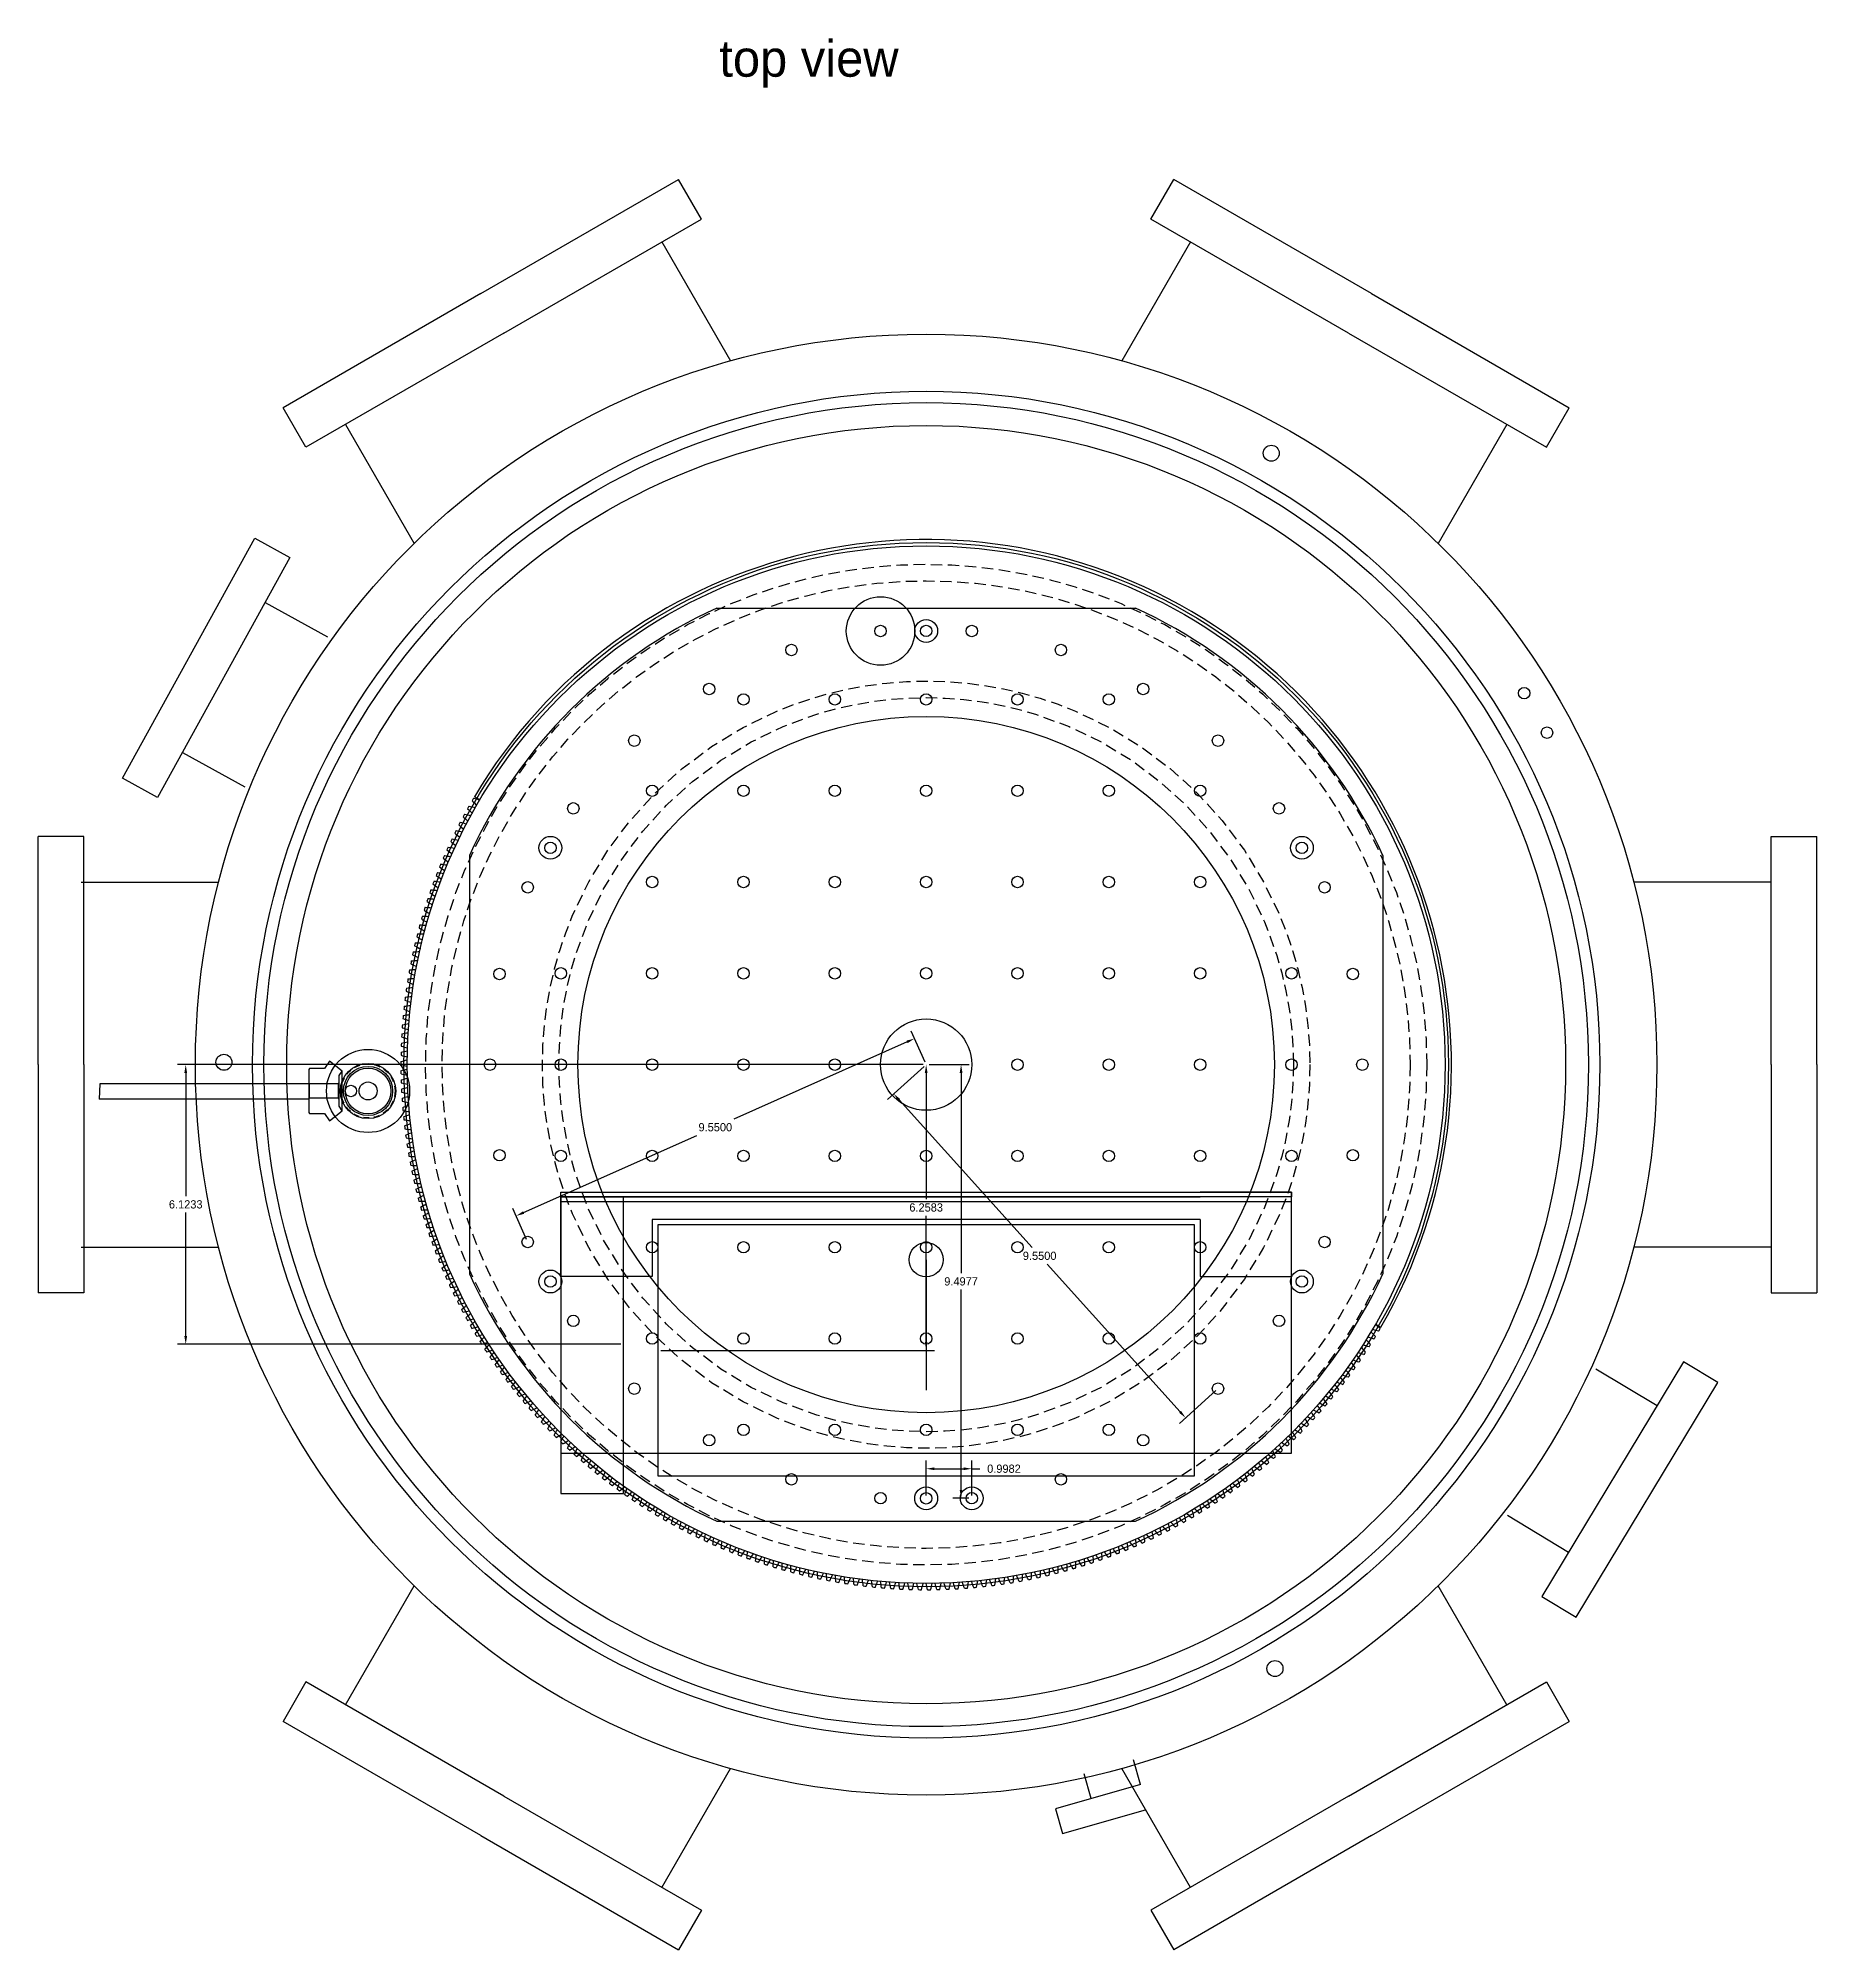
# Model space of a CAD drawing. Header units: inches. Extents: x -116 to 250, y -285 to 80.
# Drawn here: x -25.51 to 13.44, y -285.19 to -243.32 of the extents above; entities that cross this region are included whole.
import ezdxf

# ---------------------------------------------------------------- set-up
doc = ezdxf.new("R2010")
doc.units = ezdxf.units.IN
doc.header["$MEASUREMENT"] = 0
doc.linetypes.add('DASHED2', pattern=[0.375, 0.25, -0.125])
doc.linetypes.add('HIDDEN2', pattern=[0.1875, 0.125, -0.0625])
doc.layers.add('trajectories', color=3, linetype='Continuous')
doc.dimstyles.get("Standard").update_dxf_attribs({"dimtxt": 0.18, "dimasz": 0.18, "dimexe": 0.18, "dimexo": 0.0625, "dimgap": 0.09, "dimtad": 0, "dimtih": 1, "dimtoh": 1, "dimdec": 4, "dimzin": 0, "dimdsep": 46, "dimtxsty": 'Standard', "dimcen": 0.09, "dimadec": 0, "dimazin": 0, "dimtfac": 1, "dimtdec": 4, "dimtofl": 0, "dimtmove": 0, "dimatfit": 3, "dimfxl": 1, "dimtolj": 1, "dimtzin": 0, "dimarcsym": 0})

msp = doc.modelspace()

# ---------------------------------------------------------------- texts
at = {"color": 50, "insert": (-10.59235, -243.36403), "char_height": 0.8, "width": 5.6578593, "attachment_point": 1}
msp.add_mtext('top view', dxfattribs=at)

# ---------------------------------------------------------------- blocks, each defined once
blk = doc.blocks.new('*U32')
at = {"color": 4}
blk.add_arc((-7.99, -8.151), 11.5, 45.4038, 45.7334, dxfattribs=at)
for points in [[(0.037, 0.084), (-0.004, 0.061), (-0.044, 0.036), (-0.084, 0.01)], [(0.084, 0.038), (0.061, -0.003), (0.037, -0.044), (0.012, -0.084)]]:
    blk.add_open_spline(points, degree=3, dxfattribs=at)
blk = doc.blocks.new('*U33')
at = {"color": 0, "linetype": 'ByBlock', "lineweight": -2, "transparency": 16777216}
for p, rotation in [((78.687, -95.994), 49.27374301674811), ((78.887, -95.979), 48.26815642456929), ((79.087, -95.967), 47.26256983239065), ((79.287, -95.959), 46.2569832402122), ((79.487, -95.954), 45.25139664803376), ((79.687, -95.953), 44.24581005585532), ((79.888, -95.956), 43.24022346367686), ((80.088, -95.961), 42.23463687149859), ((80.288, -95.971), 41.22905027932033), ((80.488, -95.984), 40.2234636871417), ((76.523, -96.39), 60.33519553071336), ((76.716, -96.337), 59.32960893853489), ((76.91, -96.287), 58.32402234635626), ((77.105, -96.241), 57.31843575417746), ((77.3, -96.198), 56.31284916199867), ((77.497, -96.158), 55.30726256982003), ((77.694, -96.122), 54.3016759776414), ((77.891, -96.089), 53.29608938546278), ((78.09, -96.06), 52.29050279328433), ((78.288, -96.035), 51.28491620110571), ((78.487, -96.013), 50.27932960892691), ((80.688, -96), 39.21787709496306), ((80.887, -96.02), 38.2122905027848), ((81.086, -96.044), 37.20670391060654), ((81.284, -96.071), 36.20111731842791), ((81.482, -96.101), 35.19553072624909), ((81.68, -96.135), 34.18994413407047), ((81.877, -96.172), 33.18435754189184), ((82.073, -96.213), 32.1787709497134), ((82.268, -96.257), 31.17318435753512), ((82.463, -96.305), 30.16759776535685), ((82.656, -96.356), 29.16201117317822), ((82.849, -96.41), 28.15642458099977), ((75.386, -96.78), 66.36871508378475), ((75.573, -96.706), 65.36312849160593), ((75.76, -96.637), 64.35754189942732), ((75.949, -96.57), 63.35195530724869), ((76.139, -96.507), 62.34636871507007), ((76.331, -96.447), 61.3407821228916), ((83.041, -96.468), 27.15083798882151), ((83.232, -96.529), 26.14525139664289), ((83.421, -96.594), 25.13966480446408), ((83.61, -96.662), 24.1340782122856), ((83.797, -96.733), 23.12849162010716), ((83.983, -96.807), 22.12290502792853), ((74.475, -97.194), 71.39664804467787), ((74.654, -97.105), 70.3910614524998), ((74.835, -97.019), 69.38547486032115), ((75.017, -96.936), 68.37988826814237), ((75.201, -96.856), 67.37430167596357), ((84.168, -96.885), 21.11731843574972), ((84.351, -96.966), 20.11173184357129), ((84.533, -97.05), 19.10614525139301), ((84.713, -97.137), 18.10055865921494), ((84.892, -97.228), 17.09497206703686), ((73.774, -97.582), 75.41899441339186), ((73.946, -97.481), 74.41340782121304), ((74.121, -97.382), 73.40782122903461), ((74.297, -97.287), 72.40223463685615), ((85.069, -97.321), 16.08938547485838), ((85.245, -97.418), 15.08379888267958), ((85.418, -97.517), 14.07821229050075), ((85.59, -97.62), 13.07262569832194), ((73.102, -98.019), 79.44134078210618), ((73.267, -97.905), 78.43575418992792), ((73.434, -97.795), 77.43016759774946), ((73.603, -97.687), 76.42458100557066), ((85.761, -97.726), 12.06703910614318), ((85.929, -97.835), 11.06145251396437), ((86.095, -97.946), 10.05586592178589), ((86.259, -98.061), 9.05027932960782), ((72.619, -98.376), 82.45810055864187), ((72.778, -98.254), 81.45251396646343), ((72.939, -98.135), 80.44692737428481), ((86.422, -98.178), 8.04469273742973), ((86.582, -98.299), 7.039106145251279), ((86.74, -98.422), 6.033519553072465), ((72.006, -98.892), 86.48044692735569), ((72.156, -98.759), 85.47486033517688), ((72.308, -98.629), 84.46927374299825), ((72.462, -98.501), 83.46368715082018), ((86.896, -98.547), 5.027932960893711), ((87.05, -98.676), 4.022346368714788), ((87.201, -98.807), 3.016759776536228), ((71.57, -99.306), 89.49720670389155), ((71.713, -99.165), 88.49162011171276), ((71.858, -99.027), 87.48603351953413), ((87.35, -98.941), 2.011173184357352), ((87.497, -99.077), 1.005586592178477), ((71.292, -99.594), 91.508379888249), ((71.43, -99.449), 90.50279329607037), ((70.895, -100.045), 94.52513966478506), ((71.025, -99.892), 93.51955307260626), ((71.157, -99.742), 92.51396648042747), ((70.522, -100.516), 97.54189944132077), ((70.643, -100.357), 96.53631284914194), ((70.768, -100.2), 95.53072625696352), ((70.287, -100.84), 99.55307262567749), ((70.403, -100.677), 98.54748603349903), ((69.956, -101.342), 102.5698324022139), ((70.063, -101.173), 101.5642458100351), ((70.174, -101.006), 100.5586592178563), ((69.751, -101.686), 104.5810055865708), ((69.852, -101.513), 103.5754189943924), ((69.466, -102.215), 107.5977653631067), ((69.557, -102.037), 106.5921787709282), ((69.653, -101.861), 105.5865921787496), ((69.291, -102.576), 109.6089385474638), ((69.377, -102.395), 108.6033519552851), ((69.129, -102.942), 111.6201117318208), ((69.208, -102.758), 110.6145251396422), ((68.911, -103.502), 114.636871508356), ((68.98, -103.314), 113.6312849161777), ((69.053, -103.128), 112.6256983239995), ((68.782, -103.881), 116.648044692713), ((68.845, -103.691), 115.6424581005344), ((68.666, -104.265), 118.6592178770709), ((68.722, -104.073), 117.6536312848919), ((68.564, -104.652), 120.6703910614278), ((68.613, -104.458), 119.6648044692495), ((68.476, -105.043), 122.681564245785), ((68.518, -104.847), 121.6759776536064), ((68.401, -105.437), 124.6927374301419), ((68.437, -105.24), 123.6871508379635), ((68.315, -106.032), 127.7094972066773), ((68.34, -105.833), 126.7039106144988), ((68.369, -105.635), 125.6983240223203), ((68.275, -106.43), 129.7206703910343), ((68.293, -106.231), 128.7150837988559), ((68.249, -106.83), 131.7318435753912), ((68.26, -106.63), 130.7262569832128), ((68.237, -107.23), 133.7430167597764), ((68.242, -107.03), 132.7374301675978), ((68.237, -107.431), 134.748603351955), ((68.24, -107.631), 135.7541899441338), ((68.246, -107.831), 136.7597765363123), ((68.256, -108.031), 137.7653631284909), ((68.269, -108.231), 138.7709497206694), ((68.286, -108.431), 139.7765363128478), ((68.307, -108.63), 140.7821229050263), ((68.331, -108.829), 141.7877094972045), ((68.358, -109.028), 142.7932960893831), ((68.389, -109.225), 143.7988826815618), ((68.423, -109.423), 144.8044692737402), ((68.461, -109.62), 145.8100558659189), ((68.502, -109.816), 146.8156424580975), ((68.547, -110.011), 147.8212290502761), ((68.595, -110.205), 148.8268156424546), ((68.647, -110.399), 149.832402234633), ((68.701, -110.592), 150.8379888268115), ((68.76, -110.783), 151.8435754189901), ((68.821, -110.974), 152.8491620111685), ((68.886, -111.163), 153.8547486033466), ((68.955, -111.352), 154.8603351955249), ((69.026, -111.539), 155.8659217877037), ((69.101, -111.725), 156.8715083798822), ((69.179, -111.909), 157.8770949720606), ((69.26, -112.092), 158.8826815642392), ((69.345, -112.274), 159.8882681564174), ((69.433, -112.454), 160.8938547485958), ((69.523, -112.632), 161.8994413407746), ((69.617, -112.809), 162.9050279329532), ((69.715, -112.985), 163.9106145251315), ((69.815, -113.158), 164.91620111731), ((69.918, -113.33), 165.9217877094884), ((70.024, -113.5), 166.9273743016669), ((70.133, -113.668), 167.9329608938456), ((70.245, -113.834), 168.9385474860243), ((70.36, -113.998), 169.9441340782028), ((70.478, -114.16), 170.9497206703814), ((70.598, -114.32), 171.9553072625602), ((70.722, -114.478), 172.9608938547385), ((70.848, -114.633), 173.9664804469171), ((70.977, -114.787), 174.9720670390959), ((71.108, -114.938), 175.9776536312746), ((71.243, -115.086), 176.9832402234532), ((71.379, -115.233), 177.988826815632), ((71.519, -115.377), 178.9944134078103), ((71.66, -115.518), 180)]:
    blk.add_blockref('*U32', p, dxfattribs=dict(at, rotation=rotation))
blk.add_blockref('*U32', (87.641, -99.216), dxfattribs=at)
blk = doc.blocks.new('*D149')
at = {"layer": 'Defpoints', "color": 0, "transparency": 16777216}
for p in [(-6.064, -265.804), (-22.276, -271.927), (-12.689, -271.927)]:
    blk.add_point(p, dxfattribs=at)
at = {"layer": 'trajectories', "color": 0, "lineweight": -2, "transparency": 16777216}
for p, q in [((-6.126, -265.804), (-22.456, -265.804)), ((-22.276, -265.984), (-22.276, -268.685)), ((-22.276, -271.747), (-22.276, -269.045)), ((-12.751, -271.927), (-22.456, -271.927))]:
    blk.add_line(p, q, dxfattribs=at)
at = {"layer": 'trajectories', "color": 0, "transparency": 16777216}
for points in [[(-22.306, -265.984), (-22.246, -265.984), (-22.276, -265.804)], [(-22.306, -271.747), (-22.246, -271.747), (-22.276, -271.927)]]:
    blk.add_solid(points, dxfattribs=at)
at = {"layer": 'trajectories', "color": 0, "transparency": 16777216, "insert": (-22.276, -268.865), "char_height": 0.18, "attachment_point": 5}
blk.add_mtext('\\A1;6.1233', dxfattribs=at)
blk = doc.blocks.new('*D188')
at = {"layer": 'Defpoints', "color": 0, "transparency": 16777216}
for p in [(-6.064, -265.804), (-11.939, -272.062), (-6.064, -272.062)]:
    blk.add_point(p, dxfattribs=at)
at = {"layer": 'trajectories', "color": 0, "lineweight": -2, "transparency": 16777216}
for p, q in [((-6.126, -265.804), (-6.244, -265.804)), ((-6.064, -265.984), (-6.064, -268.753)), ((-6.064, -271.882), (-6.064, -269.113)), ((-11.876, -272.062), (-5.884, -272.062))]:
    blk.add_line(p, q, dxfattribs=at)
at = {"layer": 'trajectories', "color": 0, "transparency": 16777216}
for points in [[(-6.094, -265.984), (-6.034, -265.984), (-6.064, -265.804)], [(-6.094, -271.882), (-6.034, -271.882), (-6.064, -272.062)]]:
    blk.add_solid(points, dxfattribs=at)
at = {"layer": 'trajectories', "color": 0, "transparency": 16777216, "insert": (-6.064, -268.933), "char_height": 0.18, "attachment_point": 5}
blk.add_mtext('\\A1;6.2583', dxfattribs=at)
blk = doc.blocks.new('*D189')
at = {"layer": 'Defpoints', "color": 0, "transparency": 16777216}
for p in [(-6.064, -265.804), (0.327, -272.901), (-0.384, -273.54)]:
    blk.add_point(p, dxfattribs=at)
at = {"layer": 'trajectories', "color": 0, "lineweight": -2, "transparency": 16777216}
for p, q in [((-6.11, -265.845), (-6.908, -266.564)), ((-6.654, -266.577), (-3.741, -269.812)), ((-0.504, -273.407), (-3.417, -270.172)), ((0.28, -272.943), (-0.518, -273.661))]:
    blk.add_line(p, q, dxfattribs=at)
at = {"layer": 'trajectories', "color": 0, "transparency": 16777216}
for points in [[(-6.631, -266.557), (-6.676, -266.597), (-6.774, -266.443)], [(-0.482, -273.387), (-0.527, -273.427), (-0.384, -273.54)]]:
    blk.add_solid(points, dxfattribs=at)
at = {"layer": 'trajectories', "color": 0, "transparency": 16777216, "insert": (-3.579, -269.992), "char_height": 0.18, "attachment_point": 5}
blk.add_mtext('\\A1;9.5500', dxfattribs=at)
blk = doc.blocks.new('*D190')
at = {"layer": 'Defpoints', "color": 0, "transparency": 16777216}
for p in [(-6.064, -265.804), (-15.042, -269.117), (-14.788, -269.688)]:
    blk.add_point(p, dxfattribs=at)
at = {"layer": 'trajectories', "color": 0, "lineweight": -2, "transparency": 16777216}
for p, q in [((-6.482, -265.306), (-10.276, -266.995)), ((-6.089, -265.747), (-6.391, -265.068)), ((-14.878, -269.044), (-11.084, -267.355)), ((-14.813, -269.631), (-15.116, -268.953))]:
    blk.add_line(p, q, dxfattribs=at)
at = {"layer": 'trajectories', "color": 0, "transparency": 16777216}
for points in [[(-6.495, -265.278), (-6.47, -265.333), (-6.318, -265.233)], [(-14.89, -269.016), (-14.866, -269.071), (-15.042, -269.117)]]:
    blk.add_solid(points, dxfattribs=at)
at = {"layer": 'trajectories', "color": 0, "transparency": 16777216, "insert": (-10.68, -267.175), "char_height": 0.18, "attachment_point": 5}
blk.add_mtext('\\A1;9.5500', dxfattribs=at)
blk = doc.blocks.new('*D192')
at = {"layer": 'Defpoints', "color": 0, "transparency": 16777216}
for p in [(-5.065, -274.655), (-6.064, -275.304), (-5.065, -275.301)]:
    blk.add_point(p, dxfattribs=at)
at = {"layer": 'trajectories', "color": 0, "lineweight": -2, "transparency": 16777216}
for p, q in [((-6.064, -275.241), (-6.064, -274.475)), ((-5.884, -274.655), (-5.245, -274.655)), ((-5.065, -275.239), (-5.065, -274.475)), ((-5.065, -274.655), (-4.885, -274.655))]:
    blk.add_line(p, q, dxfattribs=at)
at = {"layer": 'trajectories', "color": 0, "transparency": 16777216}
for points in [[(-5.884, -274.625), (-5.884, -274.685), (-6.064, -274.655)], [(-5.245, -274.625), (-5.245, -274.685), (-5.065, -274.655)]]:
    blk.add_solid(points, dxfattribs=at)
at = {"layer": 'trajectories', "color": 0, "transparency": 16777216, "insert": (-4.36, -274.655), "char_height": 0.18, "attachment_point": 5}
blk.add_mtext('\\A1;0.9982', dxfattribs=at)
blk = doc.blocks.new('*D193')
at = {"layer": 'Defpoints', "color": 0, "transparency": 16777216}
for p in [(-6.064, -265.804), (-5.299, -265.804), (-5.065, -275.301)]:
    blk.add_point(p, dxfattribs=at)
at = {"layer": 'trajectories', "color": 0, "lineweight": -2, "transparency": 16777216}
for p, q in [((-6.001, -265.804), (-5.119, -265.804)), ((-5.299, -265.984), (-5.299, -270.372)), ((-5.299, -275.121), (-5.299, -270.732)), ((-5.128, -275.301), (-5.479, -275.301))]:
    blk.add_line(p, q, dxfattribs=at)
at = {"layer": 'trajectories', "color": 0, "transparency": 16777216}
for points in [[(-5.329, -265.984), (-5.269, -265.984), (-5.299, -265.804)], [(-5.329, -275.121), (-5.269, -275.121), (-5.299, -275.301)]]:
    blk.add_solid(points, dxfattribs=at)
at = {"layer": 'trajectories', "color": 0, "transparency": 16777216, "insert": (-5.299, -270.552), "char_height": 0.18, "attachment_point": 5}
blk.add_mtext('\\A1;9.4977', dxfattribs=at)

# ---------------------------------------------------------------- dimensions: what is measured, and where the dimension line sits
at = {"layer": 'trajectories'}
for p2, distance, picture, middle in [((-14.78805, -269.68799), -0.62509, '*D190', (-10.68012, -267.17478)), ((0.32651, -272.90069), -0.95598, '*D189', (-3.57902, -269.99185))]:
    dim = msp.add_aligned_dim(p1=(-6.06369, -265.80366), p2=p2, distance=distance, dimstyle='Standard', dxfattribs=at)
    dim.commit()
    dim.dimension.update_dxf_attribs({"geometry": picture, "text_midpoint": middle})
for base, p2, picture, middle in [((-22.276062, -271.927007), (-12.688688, -271.927007), '*D149', (-22.276062, -268.865332)), ((-6.063688, -272.062007), (-11.938688, -272.062007), '*D188', (-6.063688, -268.932832))]:
    dim = msp.add_linear_dim(base=base, p1=(-6.063688, -265.803658), p2=p2, angle=90, dimstyle='Standard', dxfattribs=at)
    dim.commit()
    dim.dimension.update_dxf_attribs({"geometry": picture, "text_midpoint": middle})
dim = msp.add_linear_dim(base=(-5.29879, -265.80366), p1=(-5.06544, -275.30134), p2=(-6.06369, -265.80366), angle=90, dimstyle='Standard', dxfattribs=at)
dim.commit()
dim.dimension.update_dxf_attribs({"geometry": '*D193', "text_midpoint": (-5.29879, -270.5525), "dimtype": 160})
dim = msp.add_linear_dim(base=(-5.065441, -274.654684), p1=(-6.063688, -275.303658), p2=(-5.065441, -275.301342), dimstyle='Standard', dxfattribs=at)
dim.commit()
dim.dimension.update_dxf_attribs({"geometry": '*D192', "text_midpoint": (-4.360441, -274.654684)})

# ---------------------------------------------------------------- linework, layer by layer
for p, q in [((-15.81369, -248.91616), (-11.48356, -246.41616)), ((-10.98356, -247.28219), (-11.48356, -246.41616)), ((-1.14382, -247.28219), (-0.64382, -246.41616)), ((3.68631, -248.91616), (-0.64382, -246.41616)), ((-15.31369, -249.78219), (-10.98356, -247.28219)), ((3.18631, -249.78219), (-1.14382, -247.28219)), ((-11.84959, -247.78219), (-10.34555, -250.38725)), ((-0.27779, -247.78219), (-1.78182, -250.38725)), ((-0.27779, -247.78219), (-1.78182, -250.38725)), ((-15.81369, -248.91616), (-20.14382, -251.41616)), ((3.68631, -248.91616), (8.01644, -251.41616)), ((-15.31369, -249.78219), (-19.64382, -252.28219)), ((3.18631, -249.78219), (7.51644, -252.28219)), ((-19.64382, -252.28219), (-20.14382, -251.41616)), ((7.51644, -252.28219), (8.01644, -251.41616)), ((-18.77779, -251.78219), (-17.27376, -254.38725)), ((6.65041, -251.78219), (5.14638, -254.38725)), ((6.65041, -251.78219), (5.14638, -254.38725)), ((-20.53808, -255.68195), (-19.16978, -256.43637)), ((-22.20964, -256.90143), (-22.20964, -256.90143)), ((-22.3487, -258.96587), (-20.9804, -259.72029)), ((-25.50501, -265.80366), (-25.50501, -260.80366)), ((-24.50501, -260.80366), (-25.50501, -260.80366)), ((-24.50501, -265.80366), (-24.50501, -260.80366)), ((12.43631, -265.80366), (12.43631, -260.80366)), ((12.43631, -260.80366), (13.43631, -260.80366)), ((13.43631, -265.80366), (13.43631, -260.80366)), ((-24.56369, -261.80366), (-21.55562, -261.80366)), ((12.43631, -261.80366), (9.42825, -261.80366)), ((12.43631, -261.80366), (9.42825, -261.80366)), ((-25.50501, -265.80366), (-25.50501, -270.80366)), ((-24.50501, -265.80366), (-24.50501, -270.80366)), ((-19.12851, -265.72841), (-19.23521, -265.88845)), ((-18.84938, -265.94849), (-19.12851, -265.72841)), ((12.43631, -265.80366), (12.43631, -270.80366)), ((13.43631, -265.80366), (13.43631, -270.80366)), ((-19.56316, -265.88845), (-19.58284, -265.90813)), ((-19.58284, -265.90813), (-19.58284, -266.85301)), ((-19.56316, -266.22309), (-19.58284, -266.20341)), ((-19.23521, -265.88845), (-19.56316, -265.88845)), ((-18.93324, -266.22309), (-19.56316, -266.22309)), ((-19.56316, -266.53805), (-19.56316, -266.22309)), ((-18.93324, -266.22309), (-18.91355, -266.20341)), ((-18.93324, -266.53805), (-18.93324, -266.22309)), ((-18.91355, -266.04495), (-18.84938, -265.94849)), ((-18.91355, -266.7162), (-18.91355, -266.04495)), ((-18.84938, -266.81266), (-18.84938, -265.94849)), ((-19.58284, -266.55774), (-19.56316, -266.53805)), ((-18.93324, -266.53805), (-19.56316, -266.53805)), ((-18.91355, -266.55774), (-18.93324, -266.53805)), ((-19.58284, -266.85301), (-19.56316, -266.8727)), ((-19.56316, -266.8727), (-19.23521, -266.8727)), ((-19.23521, -266.8727), (-19.12851, -267.03274)), ((-19.12851, -267.03274), (-18.84938, -266.81266)), ((-18.84938, -266.81266), (-18.91355, -266.7162)), ((-24.56369, -269.80366), (-21.55562, -269.80366)), ((12.43631, -269.80366), (9.42825, -269.80366)), ((12.43631, -269.80366), (9.42825, -269.80366)), ((-24.50501, -270.80366), (-25.50501, -270.80366)), ((12.43631, -270.80366), (13.43631, -270.80366)), ((9.93917, -273.27799), (8.60166, -272.47022)), ((8.00052, -276.488), (6.66302, -275.68023)), ((-18.77779, -279.82513), (-17.27376, -277.22007)), ((6.65041, -279.82513), (5.14638, -277.22007)), ((-19.64382, -279.32513), (-20.14382, -280.19115)), ((-15.31369, -281.82513), (-19.64382, -279.32513)), ((3.18631, -281.82513), (7.51644, -279.32513)), ((7.51644, -279.32513), (8.01644, -280.19115)), ((-15.81369, -282.69115), (-20.14382, -280.19115)), ((3.68631, -282.69115), (8.01644, -280.19115)), ((-11.84959, -283.82513), (-10.34555, -281.22007)), ((-2.45004, -281.87984), (-2.60375, -281.33875)), ((-0.27779, -283.82513), (-1.78182, -281.22007)), ((-1.36786, -281.57242), (-1.52157, -281.03133)), ((-15.31369, -281.82513), (-10.98356, -284.32513)), ((3.18631, -281.82513), (-1.14382, -284.32513)), ((-15.81369, -282.69115), (-11.48356, -285.19115)), ((3.68631, -282.69115), (-0.64382, -285.19115)), ((-10.98356, -284.32513), (-11.48356, -285.19115)), ((-1.14382, -284.32513), (-0.64382, -285.19115))]:
    msp.add_line(p, q)
at = {"color": 3}
for p, q in [((-10.64626, -255.80366), (-1.48111, -255.80366)), ((-16.06369, -261.22108), (-16.06369, -270.38623)), ((3.93631, -261.22108), (3.93631, -270.38623)), ((-10.64626, -275.80366), (-1.48111, -275.80366))]:
    msp.add_line(p, q, dxfattribs=at)
at = {"color": 4}
for p, q in [((-15.83558, -260.0047), (-15.95339, -259.93478)), ((3.77638, -271.48617), (3.89501, -271.55468))]:
    msp.add_line(p, q, dxfattribs=at)
at = {"color": 7}
for p, q in [((-24.15771, -266.22309), (-24.1702, -266.55774)), ((-19.56316, -266.22309), (-24.15771, -266.22309)), ((-19.58284, -266.55774), (-24.1702, -266.55774))]:
    msp.add_line(p, q, dxfattribs=at)
at = {"color": 50}
msp.add_line((-6.06369, -270.07701), (-6.06369, -272.93108), dxfattribs=at)
for points in [[(-19.99489, -254.69677), (-22.89189, -259.95104), (-23.65814, -259.52857), (-20.76114, -254.27429)], [(10.52076, -272.31499), (7.41892, -277.451), (8.16793, -277.90335), (11.26976, -272.76734)]]:
    msp.add_lwpolyline(points, close=True)
for points in [[(-14.06369, -268.59701), (1.93631, -268.59701), (1.93631, -268.69701), (-14.06369, -268.69701)], [(-14.06369, -275.19701), (-12.68869, -275.19701), (-12.68869, -268.69701), (-14.06369, -268.69701)], [(-14.06369, -274.31201), (1.93631, -274.31201), (1.93631, -268.81201), (-14.06369, -268.81201)], [(-11.93869, -274.81201), (-0.18869, -274.81201), (-0.18869, -269.31201), (-11.93869, -269.31201)]]:
    msp.add_lwpolyline(points, close=True, dxfattribs=at)
for points in [[(-12.06369, -269.19701), (-12.06369, -270.44701), (-14.06369, -270.44701), (-14.06369, -268.59701), (-12.06369, -268.59701)], [(-14.06369, -269.19701), (-14.06369, -268.69701), (-0.06369, -268.69701)], [(-0.06369, -269.19701), (-0.06369, -270.44701), (1.93631, -270.44701), (1.93631, -268.59701), (-0.06369, -268.59701)], [(-0.06369, -269.19701), (-12.06369, -269.19701)]]:
    msp.add_lwpolyline(points, dxfattribs=at)
msp.add_lwpolyline([(-1.36786, -281.57242), (-3.23162, -282.10186), (-3.07791, -282.64296), (-1.25869, -282.12616)])
for centre, radius in [((-6.06369, -265.80366), 16), ((-6.06369, -265.80366), 14.75), ((-6.06369, -265.80366), 14.5), ((-6.06369, -265.80366), 14), ((1.49321, -252.41162), 0.175), ((7.03049, -257.66638), 0.125), ((7.53049, -258.5324), 0.125), ((-21.43864, -265.7526), 0.175), ((-18.28363, -266.38057), 0.91023), ((-18.28363, -266.38057), 0.60531), ((-18.28363, -266.38057), 0.53878), ((-18.28363, -266.38057), 0.5), ((-18.28363, -266.38057), 0.19685), ((1.57381, -279.0322), 0.175)]:
    msp.add_circle(centre, radius)
at = {"color": 4}
for centre, radius in [((-6.06369, -265.80366), 11.43645), ((-6.06369, -265.80366), 11.363), ((-7.06194, -256.30597), 0.125), ((-6.06369, -256.30366), 0.25), ((-5.06544, -256.30597), 0.125), ((-9.0148, -256.72107), 0.125), ((-3.11258, -256.72107), 0.125), ((-10.81369, -257.57642), 0.125), ((-1.31369, -257.57642), 0.125), ((-6.06369, -265.80366), 7.625), ((-12.45389, -258.70662), 0.125), ((0.32651, -258.70662), 0.125), ((-13.7898, -260.19031), 0.125), ((1.66242, -260.19031), 0.125), ((-14.29093, -261.05366), 0.25), ((2.16355, -261.05366), 0.25), ((-14.78805, -261.91932), 0.125), ((2.66067, -261.91932), 0.125), ((-15.405, -263.8181), 0.125), ((3.27762, -263.8181), 0.125), ((-15.61369, -265.80366), 0.125), ((3.48631, -265.80366), 0.125), ((-15.405, -267.78921), 0.125), ((3.27762, -267.78921), 0.125), ((-14.78805, -269.68799), 0.125), ((2.66067, -269.68799), 0.125), ((-14.29093, -270.55366), 0.25), ((2.16355, -270.55366), 0.25), ((-13.7898, -271.41701), 0.125), ((1.66242, -271.41701), 0.125), ((-12.45389, -272.90069), 0.125), ((0.32651, -272.90069), 0.125), ((-10.81369, -274.0309), 0.125), ((-1.31369, -274.0309), 0.125), ((-9.0148, -274.88625), 0.125), ((-6.06369, -275.30366), 0.25), ((-3.11258, -274.88625), 0.125), ((-7.06194, -275.30134), 0.125), ((-5.06544, -275.30134), 0.125)]:
    msp.add_circle(centre, radius, dxfattribs=at)
at = {"color": 4, "linetype": 'DASHED2'}
for radius in [10.9601, 10.59791, 8.4021, 8.0399]:
    msp.add_circle((-6.06369, -265.80366), radius, dxfattribs=at)
at = {"color": 50}
for centre, radius in [((-7.06194, -256.30597), 0.75), ((-6.06369, -270.07701), 0.375), ((-5.06544, -275.30134), 0.25)]:
    msp.add_circle(centre, radius, dxfattribs=at)
at = {"color": 3}
for centre, radius in [((-6.06369, -256.30366), 0.125), ((-10.06369, -257.80366), 0.125), ((-8.06369, -257.80366), 0.125), ((-6.06369, -257.80366), 0.125), ((-4.06369, -257.80366), 0.125), ((-2.06369, -257.80366), 0.125), ((-12.06369, -259.80366), 0.125), ((-10.06369, -259.80366), 0.125), ((-8.06369, -259.80366), 0.125), ((-6.06369, -259.80366), 0.125), ((-4.06369, -259.80366), 0.125), ((-2.06369, -259.80366), 0.125), ((-0.06369, -259.80366), 0.125), ((-14.29093, -261.05366), 0.125), ((2.16355, -261.05366), 0.125), ((-12.06369, -261.80366), 0.125), ((-10.06369, -261.80366), 0.125), ((-8.06369, -261.80366), 0.125), ((-6.06369, -261.80366), 0.125), ((-4.06369, -261.80366), 0.125), ((-2.06369, -261.80366), 0.125), ((-0.06369, -261.80366), 0.125), ((-14.06369, -263.80366), 0.125), ((-12.06369, -263.80366), 0.125), ((-10.06369, -263.80366), 0.125), ((-8.06369, -263.80366), 0.125), ((-6.06369, -263.80366), 0.125), ((-4.06369, -263.80366), 0.125), ((-2.06369, -263.80366), 0.125), ((-0.06369, -263.80366), 0.125), ((1.93631, -263.80366), 0.125), ((-6.06369, -265.80366), 1), ((-14.06369, -265.80366), 0.125), ((-12.06369, -265.80366), 0.125), ((-10.06369, -265.80366), 0.125), ((-8.06369, -265.80366), 0.125), ((-4.06369, -265.80366), 0.125), ((-2.06369, -265.80366), 0.125), ((-0.06369, -265.80366), 0.125), ((1.93631, -265.80366), 0.125), ((-18.65863, -266.38057), 0.125), ((-14.06369, -267.80366), 0.125), ((-12.06369, -267.80366), 0.125), ((-10.06369, -267.80366), 0.125), ((-8.06369, -267.80366), 0.125), ((-6.06369, -267.80366), 0.125), ((-4.06369, -267.80366), 0.125), ((-2.06369, -267.80366), 0.125), ((-0.06369, -267.80366), 0.125), ((1.93631, -267.80366), 0.125), ((-12.06369, -269.80366), 0.125), ((-10.06369, -269.80366), 0.125), ((-8.06369, -269.80366), 0.125), ((-6.06369, -269.80366), 0.125), ((-4.06369, -269.80366), 0.125), ((-2.06369, -269.80366), 0.125), ((-0.06369, -269.80366), 0.125), ((-14.29093, -270.55366), 0.125), ((2.16355, -270.55366), 0.125), ((-12.06369, -271.80366), 0.125), ((-10.06369, -271.80366), 0.125), ((-8.06369, -271.80366), 0.125), ((-6.06369, -271.80366), 0.125), ((-4.06369, -271.80366), 0.125), ((-2.06369, -271.80366), 0.125), ((-0.06369, -271.80366), 0.125), ((-10.06369, -273.80366), 0.125), ((-8.06369, -273.80366), 0.125), ((-6.06369, -273.80366), 0.125), ((-4.06369, -273.80366), 0.125), ((-2.06369, -273.80366), 0.125), ((-6.06369, -275.30366), 0.125)]:
    msp.add_circle(centre, radius, dxfattribs=at)
at = {"linetype": 'HIDDEN2'}
msp.add_circle((-18.28363, -266.38057), 0.59055, dxfattribs=at)
at = {"color": 4}
msp.add_arc((-6.06369, -265.80366), 11.5, 329.994124, 149.313719, dxfattribs=at)
at = {"color": 3}
for start, end in [(114.619977, 155.380023), (24.619977, 65.380023), (204.619977, 245.380023), (294.619977, 335.380023)]:
    msp.add_arc((-6.06369, -265.80366), 11, start, end, dxfattribs=at)

# ---------------------------------------------------------------- block references
at = {"color": 4, "rotation": 104.0853014914152}
msp.add_blockref('*U33', (-90.81858, -369.18926), dxfattribs=at)

msp.set_redraw_order([(e.dxf.handle, doc.entitydb.next_handle()) for e in msp.query("TEXT MTEXT ATTDEF DIMENSION ARC_DIMENSION")])  # texts and dimensions are drawn at this point

doc.saveas('drawing.dxf')
